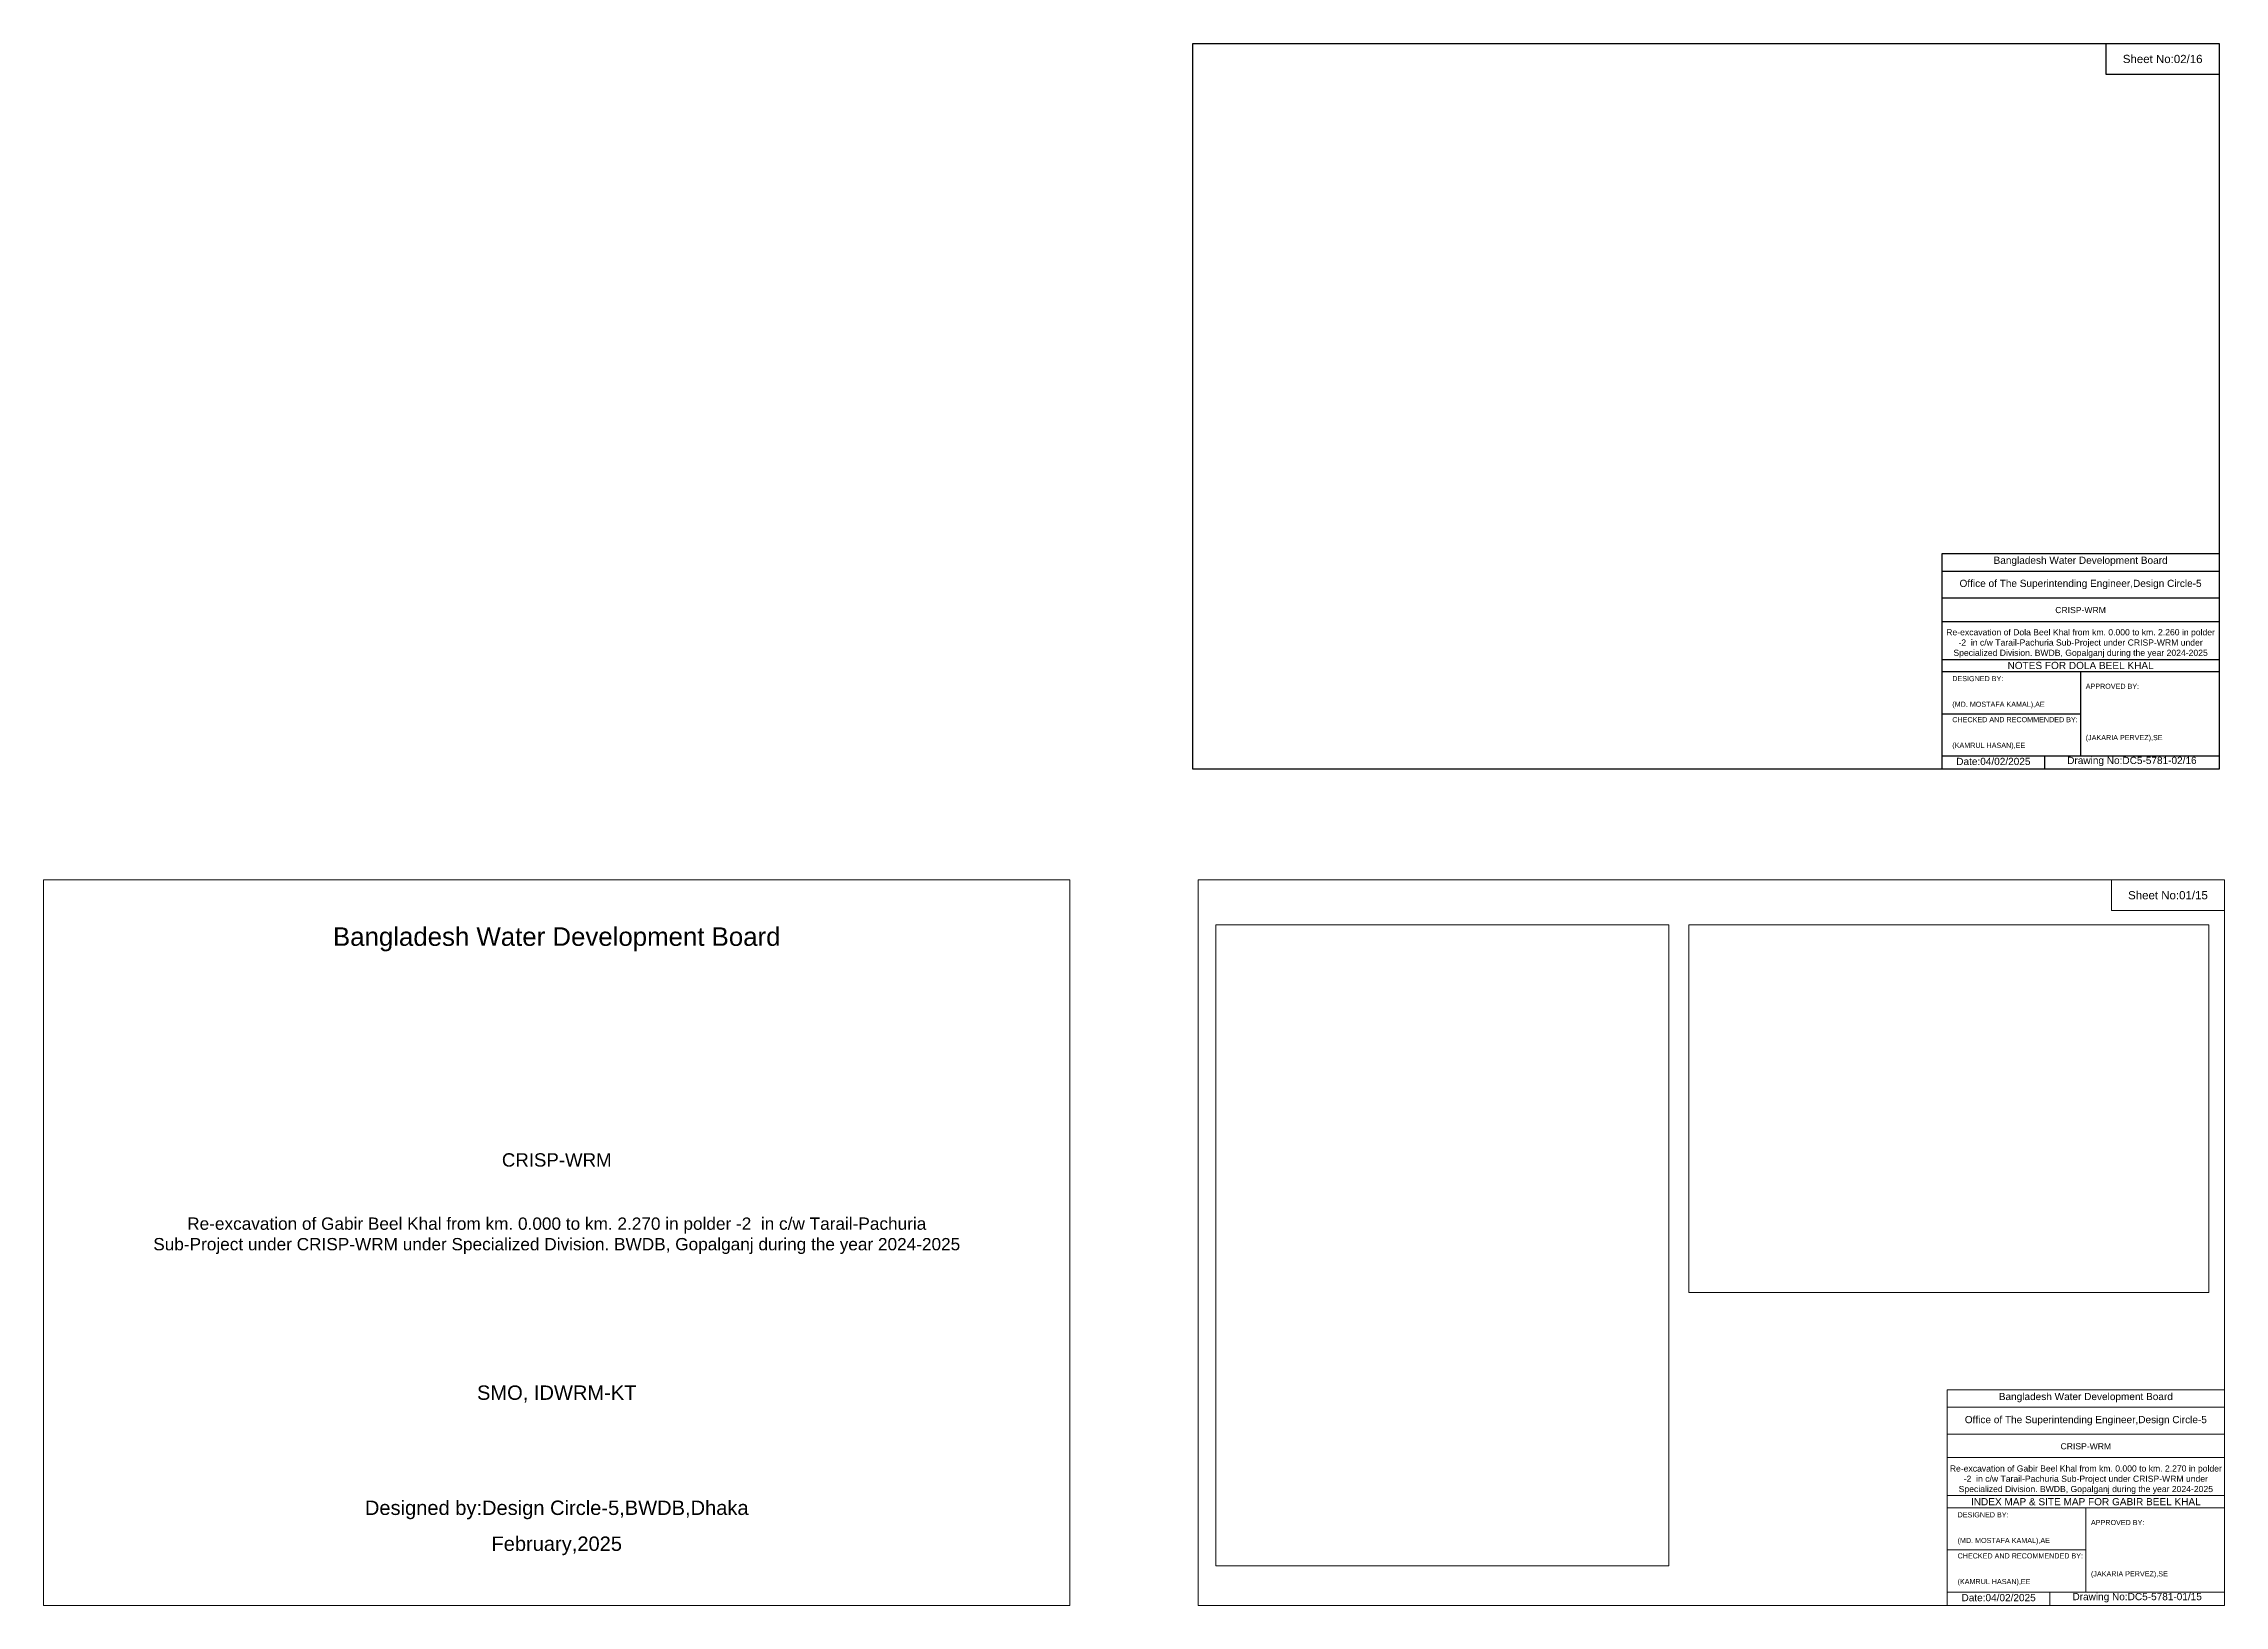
# Model space of a CAD drawing. Header units: inches. Extents: x 91000 to 258000, y -5656 to 6519.
# Drawn here: x 91000 to 108000, y -5656 to 6519 of the extents above; entities that cross this region are included whole.
import ezdxf

# ---------------------------------------------------------------- set-up
doc = ezdxf.new("R2010")
doc.units = ezdxf.units.IN
doc.header["$LTSCALE"] = 7
doc.header["$MEASUREMENT"] = 0
doc.layers.add('Cross Section Labels', color=7, linetype='Continuous', lineweight=9)
doc.styles.get("Standard").update_dxf_attribs({"font": 'arial.ttf'})
picture_1 = doc.add_image_def('image1.png', size_in_pixel=(4960, 3507))
picture_2 = doc.add_image_def('image2.png', size_in_pixel=(3507, 4960))

msp = doc.modelspace()

# ---------------------------------------------------------------- texts
at = {"attachment_point": 5}
for s, insert, char_height in [('Sheet No:02/16', (107519, 6399), 64), ('Bangladesh Water Development Board', (106879, 2483), 56), ('Office of The Superintending Engineer,Design Circle-5', (106879, 2303), 56)]:
    msp.add_mtext(s, dxfattribs=dict(at, insert=insert, char_height=char_height))
for s, insert, char_height, width, attachment_point in [('CRISP-WRM', (106879, 2103), 48, 2240, 5), ('Re-excavation of Dola Beel Khal from km. 0.000 to km. 2.260 in polder -2  in c/w Tarail-Pachuria Sub-Project under CRISP-WRM under Specialized Division. BWDB, Gopalganj during the year 2024-2025', (106879, 1843), 48, 2160, 5), ('NOTES FOR DOLA BEEL KHAL', (106879, 1671), 56, 2240, 5), ('DESIGNED BY:^J^J^J(MD. MOSTAFA KAMAL),AE', (105879, 1463), 40, 1120, 4), ('APPROVED BY:^J^J^J^J^J^J(JAKARIA PERVEZ),SE', (106919, 1303), 40, 1120, 4), ('CHECKED AND RECOMMENDED BY:^J^J^J(KAMRUL HASAN),EE', (105879, 1143), 40, 1120, 4), ('Date:04/02/2025', (106199, 923), 56, 1120, 5), ('Drawing No:DC5-5781-02/16', (107279, 923), 56, 1760, 5)]:
    msp.add_mtext(s, dxfattribs=dict(insert=insert, char_height=char_height, width=width, attachment_point=attachment_point))
at = {"layer": 'Cross Section Labels', "attachment_point": 5}
for s, insert, char_height in [('Sheet No:01/15', (107560, -120), 64), ('Bangladesh Water Development Board', (95000, -464), 144), ('Bangladesh Water Development Board', (106920, -4036), 56), ('Office of The Superintending Engineer,Design Circle-5', (106920, -4216), 56), ('Designed by:Design Circle-5,BWDB,Dhaka', (95000, -4912), 112), ('February,2025', (95000, -5192), 112)]:
    msp.add_mtext(s, dxfattribs=dict(at, insert=insert, char_height=char_height))
at = {"layer": 'Cross Section Labels'}
for s, insert, char_height, width, attachment_point in [('CRISP-WRM', (95000, -2184), 104, 6400, 5), ('Re-excavation of Gabir Beel Khal from km. 0.000 to km. 2.270 in polder -2  in c/w Tarail-Pachuria Sub-Project under CRISP-WRM under Specialized Division. BWDB, Gopalganj during the year 2024-2025', (95000, -2632), 96, 6400, 2), ('SMO, IDWRM-KT', (95000, -4008), 112, 6400, 5), ('CRISP-WRM', (106920, -4416), 48, 2240, 5), ('Re-excavation of Gabir Beel Khal from km. 0.000 to km. 2.270 in polder -2  in c/w Tarail-Pachuria Sub-Project under CRISP-WRM under Specialized Division. BWDB, Gopalganj during the year 2024-2025', (106920, -4676), 48, 2160, 5), ('DESIGNED BY:^J^J^J(MD. MOSTAFA KAMAL),AE', (105920, -5056), 40, 1120, 4), ('INDEX MAP & SITE MAP FOR GABIR BEEL KHAL', (106920, -4848), 56, 2240, 5), ('APPROVED BY:^J^J^J^J^J^J(JAKARIA PERVEZ),SE', (106960, -5216), 40, 1120, 4), ('CHECKED AND RECOMMENDED BY:^J^J^J(KAMRUL HASAN),EE', (105920, -5376), 40, 1120, 4), ('Date:04/02/2025', (106240, -5596), 56, 1120, 5), ('Drawing No:DC5-5781-01/15', (107320, -5596), 56, 1760, 5)]:
    msp.add_mtext(s, dxfattribs=dict(at, insert=insert, char_height=char_height, width=width, attachment_point=attachment_point))

# ---------------------------------------------------------------- linework, layer by layer
for points in [[(99959, 6519), (107959, 6519), (107959, 863), (99959, 863)], [(107079, 6519), (107959, 6519), (107959, 6279), (107079, 6279)]]:
    msp.add_lwpolyline(points, close=True)
for points in [[(105799, 863), (105799, 2543), (107959, 2543)], [(105799, 2407), (107959, 2407)], [(105799, 2199), (107959, 2199)], [(105799, 2015), (107959, 2015)], [(105799, 1719), (107959, 1719)], [(105799, 1623), (107959, 1623)], [(106879, 1623), (106879, 967)], [(105799, 1295), (106879, 1295)], [(105799, 967), (107959, 967)], [(106599, 967), (106599, 863)]]:
    msp.add_lwpolyline(points)
at = {"layer": 'Cross Section Labels'}
for points in [[(91000, 0), (99000, 0), (99000, -5656), (91000, -5656)], [(100000, 0), (108000, 0), (108000, -5656), (100000, -5656)], [(107120, 0), (108000, 0), (108000, -240), (107120, -240)]]:
    msp.add_lwpolyline(points, close=True, dxfattribs=at)
for points in [[(105840, -5656), (105840, -3976), (108000, -3976)], [(105840, -4112), (108000, -4112)], [(105840, -4320), (108000, -4320)], [(105840, -4504), (108000, -4504)], [(105840, -4800), (108000, -4800)], [(105840, -4896), (108000, -4896)], [(106920, -4896), (106920, -5552)], [(105840, -5224), (106920, -5224)], [(105840, -5552), (108000, -5552)], [(106640, -5552), (106640, -5656)]]:
    msp.add_lwpolyline(points, dxfattribs=at)

msp.set_redraw_order([(e.dxf.handle, doc.entitydb.next_handle()) for e in msp.query("TEXT MTEXT ATTDEF DIMENSION ARC_DIMENSION")])  # texts and dimensions are drawn at this point

# ---------------------------------------------------------------- pictures from other files: only their frames are drawn
image = msp.add_image(picture_2, insert=(100137, -5347), size_in_units=(3533, 4997), dxfattribs=at)
image.dxf.flags = 7
image = msp.add_image(picture_1, insert=(103825, -3216), size_in_units=(4053, 2866), dxfattribs=at)
image.dxf.flags = 7

doc.saveas('drawing.dxf')
